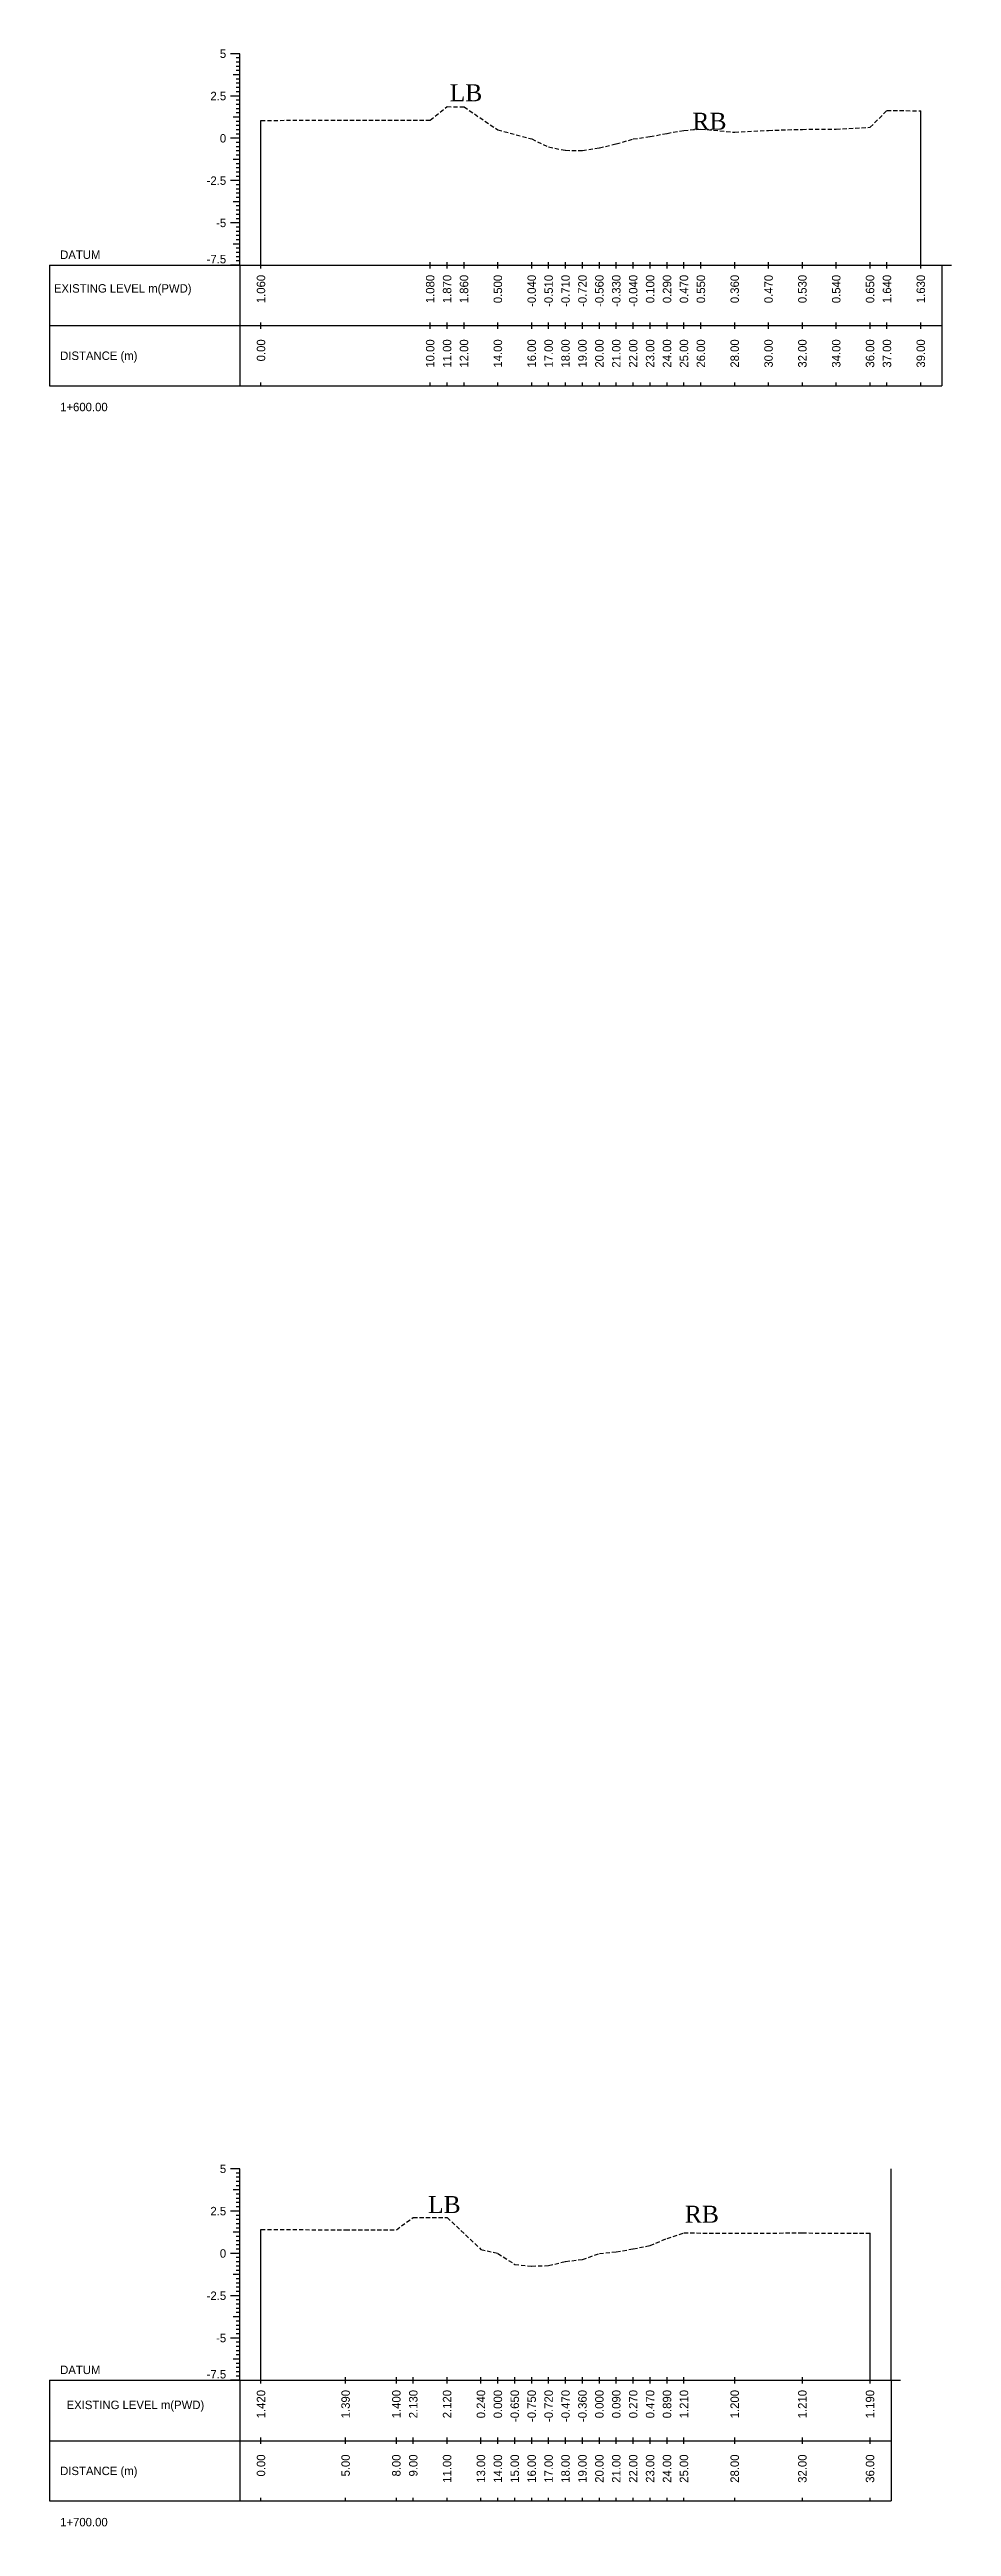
# Model space of a CAD drawing. Header units: inches. Extents: x 3247 to 4722, y -1199 to -293.
# Drawn here: x 4297.9 to 4351.2, y -858.4 to -712 of the extents above; entities that cross this region are included whole.
import ezdxf
from ezdxf.enums import TextEntityAlignment as Align

# ---------------------------------------------------------------- set-up
doc = ezdxf.new("R2010")
doc.units = ezdxf.units.IN
doc.header["$MEASUREMENT"] = 0
doc.linetypes.add('HIDDEN', pattern=[0.375, 0.25, -0.125])
doc.layers.add('CS_Drawing', color=7, linetype='Continuous')
doc.layers.add('GL', color=3, linetype='HIDDEN')
doc.styles.add('romans', font='romans.shx')

msp = doc.modelspace()

# ---------------------------------------------------------------- texts
at = {"char_height": 1, "width": 685.1065, "attachment_point": 1, "style": 'romans'}
for s, insert in [('{\\fTimes New Roman|b0|i0|c0|p18;LB}', (4321.55, -714.03)), ('{\\fTimes New Roman|b0|i0|c0|p18;RB}', (4335.9, -715.71)), ('{\\fTimes New Roman|b0|i0|c0|p18;LB}', (4320.27, -838.83)), ('{\\fTimes New Roman|b0|i0|c0|p18;RB}', (4335.45, -839.4))]:
    msp.add_mtext(s, dxfattribs=dict(at, insert=insert))
at = {"layer": 'CS_Drawing'}
for s, p in [('5', (4308.34, -712.22)), ('2.5', (4308.34, -714.72)), ('0', (4308.34, -717.22)), ('-2.5', (4308.34, -719.72)), ('-5', (4308.34, -722.22)), ('5', (4308.34, -837.22)), ('2.5', (4308.34, -839.72)), ('0', (4308.34, -842.22)), ('-2.5', (4308.34, -844.72)), ('-5', (4308.34, -847.22))]:
    msp.add_text(s, height=0.5, dxfattribs=at).set_placement(p, align=Align.MIDDLE_RIGHT)
for s, p in [('DATUM', (4298.53, -724.1)), ('EXISTING LEVEL m(PWD)', (4298.16, -726.09)), ('DISTANCE (m)', (4298.53, -730.07)), ('1+600.00', (4298.53, -733.1)), ('DATUM', (4298.53, -849.1)), ('EXISTING LEVEL m(PWD)', (4298.91, -851.17)), ('DISTANCE (m)', (4298.53, -855.07)), ('1+700.00', (4298.53, -858.1))]:
    msp.add_text(s, height=0.5, dxfattribs=at).set_placement(p, align=Align.MIDDLE_LEFT)
for p in [(4308.34, -724.61), (4308.34, -849.61)]:
    msp.add_text('-7.5', height=0.5, dxfattribs=at).set_placement(p, align=Align.RIGHT)
for s, p in [('1.060', (4310.4, -725.29)), ('1.080', (4320.4, -725.29)), ('1.870', (4321.4, -725.29)), ('1.860', (4322.4, -725.29)), ('0.500', (4324.4, -725.29)), ('-0.040', (4326.4, -725.29)), ('-0.510', (4327.4, -725.29)), ('-0.710', (4328.4, -725.29)), ('-0.720', (4329.4, -725.29)), ('-0.560', (4330.4, -725.29)), ('-0.330', (4331.4, -725.29)), ('-0.040', (4332.4, -725.29)), ('0.100', (4333.4, -725.29)), ('0.290', (4334.4, -725.29)), ('0.470', (4335.4, -725.29)), ('0.550', (4336.4, -725.29)), ('0.360', (4338.4, -725.29)), ('0.470', (4340.4, -725.29)), ('0.530', (4342.4, -725.29)), ('0.540', (4344.4, -725.29)), ('0.650', (4346.4, -725.29)), ('1.640', (4347.4, -725.29)), ('1.630', (4349.4, -725.29)), ('0.00', (4310.4, -729.1)), ('10.00', (4320.4, -729.1)), ('11.00', (4321.4, -729.1)), ('12.00', (4322.4, -729.1)), ('14.00', (4324.4, -729.1)), ('16.00', (4326.4, -729.1)), ('17.00', (4327.4, -729.1)), ('18.00', (4328.4, -729.1)), ('19.00', (4329.4, -729.1)), ('20.00', (4330.4, -729.1)), ('21.00', (4331.4, -729.1)), ('22.00', (4332.4, -729.1)), ('23.00', (4333.4, -729.1)), ('24.00', (4334.4, -729.1)), ('25.00', (4335.4, -729.1)), ('26.00', (4336.4, -729.1)), ('28.00', (4338.4, -729.1)), ('30.00', (4340.4, -729.1)), ('32.00', (4342.4, -729.1)), ('34.00', (4344.4, -729.1)), ('36.00', (4346.4, -729.1)), ('37.00', (4347.4, -729.1)), ('39.00', (4349.4, -729.1)), ('1.420', (4310.4, -850.29)), ('1.390', (4315.4, -850.29)), ('1.400', (4318.4, -850.29)), ('2.130', (4319.4, -850.29)), ('2.120', (4321.4, -850.29)), ('0.240', (4323.4, -850.29)), ('0.000', (4324.4, -850.29)), ('-0.650', (4325.4, -850.29)), ('-0.750', (4326.4, -850.29)), ('-0.720', (4327.4, -850.29)), ('-0.470', (4328.4, -850.29)), ('-0.360', (4329.4, -850.29)), ('0.000', (4330.4, -850.29)), ('0.090', (4331.4, -850.29)), ('0.270', (4332.4, -850.29)), ('0.470', (4333.4, -850.29)), ('0.890', (4334.4, -850.29)), ('1.210', (4335.4, -850.29)), ('1.200', (4338.4, -850.29)), ('1.210', (4342.4, -850.29)), ('1.190', (4346.4, -850.29)), ('0.00', (4310.4, -854.1)), ('5.00', (4315.4, -854.1)), ('8.00', (4318.4, -854.1)), ('9.00', (4319.4, -854.1)), ('11.00', (4321.4, -854.1)), ('13.00', (4323.4, -854.1)), ('14.00', (4324.4, -854.1)), ('15.00', (4325.4, -854.1)), ('16.00', (4326.4, -854.1)), ('17.00', (4327.4, -854.1)), ('18.00', (4328.4, -854.1)), ('19.00', (4329.4, -854.1)), ('20.00', (4330.4, -854.1)), ('21.00', (4331.4, -854.1)), ('22.00', (4332.4, -854.1)), ('23.00', (4333.4, -854.1)), ('24.00', (4334.4, -854.1)), ('25.00', (4335.4, -854.1)), ('28.00', (4338.4, -854.1)), ('32.00', (4342.4, -854.1)), ('36.00', (4346.4, -854.1))]:
    msp.add_text(s, height=0.5, rotation=90, dxfattribs=at).set_placement(p, align=Align.MIDDLE_RIGHT)

# ---------------------------------------------------------------- linework, layer by layer
at = {"layer": 'CS_Drawing'}
for p, q in [((4309.15, -712.22), (4308.59, -712.22)), ((4309.15, -712.22), (4308.76, -712.22)), ((4309.15, -712.22), (4308.93, -712.22)), ((4309.15, -712.47), (4308.93, -712.47)), ((4309.15, -712.72), (4308.93, -712.72)), ((4309.15, -724.72), (4309.15, -712.22)), ((4309.15, -713.47), (4308.76, -713.47)), ((4309.15, -712.97), (4308.93, -712.97)), ((4309.15, -713.22), (4308.93, -713.22)), ((4309.15, -713.47), (4308.93, -713.47)), ((4309.15, -713.72), (4308.93, -713.72)), ((4309.15, -713.97), (4308.93, -713.97)), ((4309.15, -714.22), (4308.93, -714.22)), ((4309.15, -714.72), (4308.59, -714.72)), ((4309.15, -714.72), (4308.76, -714.72)), ((4309.15, -714.47), (4308.93, -714.47)), ((4309.15, -714.72), (4308.93, -714.72)), ((4309.15, -714.97), (4308.93, -714.97)), ((4309.15, -715.22), (4308.93, -715.22)), ((4309.15, -715.47), (4308.93, -715.47)), ((4309.15, -715.72), (4308.93, -715.72)), ((4349.4, -724.72), (4349.4, -715.59)), ((4309.15, -717.22), (4308.59, -717.22)), ((4309.15, -715.97), (4308.76, -715.97)), ((4309.15, -717.22), (4308.76, -717.22)), ((4309.15, -715.97), (4308.93, -715.97)), ((4309.15, -716.22), (4308.93, -716.22)), ((4309.15, -716.47), (4308.93, -716.47)), ((4309.15, -716.72), (4308.93, -716.72)), ((4309.15, -716.97), (4308.93, -716.97)), ((4309.15, -717.22), (4308.93, -717.22)), ((4310.4, -724.72), (4310.4, -716.16)), ((4309.15, -718.47), (4308.76, -718.47)), ((4309.15, -717.47), (4308.93, -717.47)), ((4309.15, -717.72), (4308.93, -717.72)), ((4309.15, -717.97), (4308.93, -717.97)), ((4309.15, -718.22), (4308.93, -718.22)), ((4309.15, -718.47), (4308.93, -718.47)), ((4309.15, -718.72), (4308.93, -718.72)), ((4309.15, -719.72), (4308.59, -719.72)), ((4309.15, -719.72), (4308.76, -719.72)), ((4309.15, -718.97), (4308.93, -718.97)), ((4309.15, -719.22), (4308.93, -719.22)), ((4309.15, -719.47), (4308.93, -719.47)), ((4309.15, -719.72), (4308.93, -719.72)), ((4309.15, -719.97), (4308.93, -719.97)), ((4309.15, -720.97), (4308.76, -720.97)), ((4309.15, -720.22), (4308.93, -720.22)), ((4309.15, -720.47), (4308.93, -720.47)), ((4309.15, -720.72), (4308.93, -720.72)), ((4309.15, -720.97), (4308.93, -720.97)), ((4309.15, -721.22), (4308.93, -721.22)), ((4309.15, -721.47), (4308.93, -721.47)), ((4309.15, -722.22), (4308.59, -722.22)), ((4309.15, -722.22), (4308.76, -722.22)), ((4309.15, -721.72), (4308.93, -721.72)), ((4309.15, -721.97), (4308.93, -721.97)), ((4309.15, -722.22), (4308.93, -722.22)), ((4309.15, -722.47), (4308.93, -722.47)), ((4309.15, -722.72), (4308.93, -722.72)), ((4309.15, -722.97), (4308.93, -722.97)), ((4309.15, -723.47), (4308.76, -723.47)), ((4309.15, -723.22), (4308.93, -723.22)), ((4309.15, -723.47), (4308.93, -723.47)), ((4309.15, -723.72), (4308.93, -723.72)), ((4309.15, -723.97), (4308.93, -723.97)), ((4309.15, -724.22), (4308.93, -724.22)), ((4309.15, -724.47), (4308.93, -724.47)), ((4310.4, -724.91), (4310.4, -724.54)), ((4320.4, -724.91), (4320.4, -724.54)), ((4321.4, -724.91), (4321.4, -724.54)), ((4322.4, -724.91), (4322.4, -724.54)), ((4324.4, -724.91), (4324.4, -724.54)), ((4326.4, -724.91), (4326.4, -724.54)), ((4327.4, -724.91), (4327.4, -724.54)), ((4328.4, -724.91), (4328.4, -724.54)), ((4329.4, -724.91), (4329.4, -724.54)), ((4330.4, -724.91), (4330.4, -724.54)), ((4331.4, -724.91), (4331.4, -724.54)), ((4332.4, -724.91), (4332.4, -724.54)), ((4333.4, -724.91), (4333.4, -724.54)), ((4334.4, -724.91), (4334.4, -724.54)), ((4335.4, -724.91), (4335.4, -724.54)), ((4336.4, -724.91), (4336.4, -724.54)), ((4338.4, -724.91), (4338.4, -724.54)), ((4340.4, -724.91), (4340.4, -724.54)), ((4342.4, -724.91), (4342.4, -724.54)), ((4344.4, -724.91), (4344.4, -724.54)), ((4346.4, -724.91), (4346.4, -724.54)), ((4347.4, -724.91), (4347.4, -724.54)), ((4349.4, -724.91), (4349.4, -724.54)), ((4297.9, -724.72), (4309.15, -724.72)), ((4297.9, -724.72), (4297.9, -731.85)), ((4309.15, -724.72), (4308.59, -724.72)), ((4309.15, -724.72), (4308.76, -724.72)), ((4309.15, -724.72), (4308.93, -724.72)), ((4309.15, -724.72), (4350.65, -724.72)), ((4309.15, -724.72), (4309.15, -731.85)), ((4350.65, -724.72), (4351.21, -724.72)), ((4350.65, -724.72), (4351.04, -724.72)), ((4350.65, -724.72), (4350.88, -724.72)), ((4350.65, -724.72), (4350.65, -731.85)), ((4297.9, -728.29), (4309.15, -728.29)), ((4309.15, -728.29), (4350.65, -728.29)), ((4309.15, -728.29), (4350.65, -728.29)), ((4310.4, -728.47), (4310.4, -728.1)), ((4320.4, -728.47), (4320.4, -728.1)), ((4321.4, -728.47), (4321.4, -728.1)), ((4322.4, -728.47), (4322.4, -728.1)), ((4324.4, -728.47), (4324.4, -728.1)), ((4326.4, -728.47), (4326.4, -728.1)), ((4327.4, -728.47), (4327.4, -728.1)), ((4328.4, -728.47), (4328.4, -728.1)), ((4329.4, -728.47), (4329.4, -728.1)), ((4330.4, -728.47), (4330.4, -728.1)), ((4331.4, -728.47), (4331.4, -728.1)), ((4332.4, -728.47), (4332.4, -728.1)), ((4333.4, -728.47), (4333.4, -728.1)), ((4334.4, -728.47), (4334.4, -728.1)), ((4335.4, -728.47), (4335.4, -728.1)), ((4336.4, -728.47), (4336.4, -728.1)), ((4338.4, -728.47), (4338.4, -728.1)), ((4340.4, -728.47), (4340.4, -728.1)), ((4342.4, -728.47), (4342.4, -728.1)), ((4344.4, -728.47), (4344.4, -728.1)), ((4346.4, -728.47), (4346.4, -728.1)), ((4347.4, -728.47), (4347.4, -728.1)), ((4349.4, -728.47), (4349.4, -728.1)), ((4297.9, -731.85), (4309.15, -731.85)), ((4309.15, -731.85), (4350.65, -731.85)), ((4310.4, -731.85), (4310.4, -731.66)), ((4320.4, -731.85), (4320.4, -731.66)), ((4321.4, -731.85), (4321.4, -731.66)), ((4322.4, -731.85), (4322.4, -731.66)), ((4324.4, -731.85), (4324.4, -731.66)), ((4326.4, -731.85), (4326.4, -731.66)), ((4327.4, -731.85), (4327.4, -731.66)), ((4328.4, -731.85), (4328.4, -731.66)), ((4329.4, -731.85), (4329.4, -731.66)), ((4330.4, -731.85), (4330.4, -731.66)), ((4331.4, -731.85), (4331.4, -731.66)), ((4332.4, -731.85), (4332.4, -731.66)), ((4333.4, -731.85), (4333.4, -731.66)), ((4334.4, -731.85), (4334.4, -731.66)), ((4335.4, -731.85), (4335.4, -731.66)), ((4336.4, -731.85), (4336.4, -731.66)), ((4338.4, -731.85), (4338.4, -731.66)), ((4340.4, -731.85), (4340.4, -731.66)), ((4342.4, -731.85), (4342.4, -731.66)), ((4344.4, -731.85), (4344.4, -731.66)), ((4346.4, -731.85), (4346.4, -731.66)), ((4347.4, -731.85), (4347.4, -731.66)), ((4349.4, -731.85), (4349.4, -731.66)), ((4309.15, -837.22), (4308.59, -837.22)), ((4309.15, -837.22), (4308.76, -837.22)), ((4309.15, -837.22), (4308.93, -837.22)), ((4309.15, -849.72), (4309.15, -837.22)), ((4347.65, -849.72), (4347.65, -837.22)), ((4309.15, -838.47), (4308.76, -838.47)), ((4309.15, -837.47), (4308.93, -837.47)), ((4309.15, -837.72), (4308.93, -837.72)), ((4309.15, -837.97), (4308.93, -837.97)), ((4309.15, -838.22), (4308.93, -838.22)), ((4309.15, -838.47), (4308.93, -838.47)), ((4309.15, -838.72), (4308.93, -838.72)), ((4309.15, -839.72), (4308.59, -839.72)), ((4309.15, -839.72), (4308.76, -839.72)), ((4309.15, -838.97), (4308.93, -838.97)), ((4309.15, -839.22), (4308.93, -839.22)), ((4309.15, -839.47), (4308.93, -839.47)), ((4309.15, -839.72), (4308.93, -839.72)), ((4309.15, -839.97), (4308.93, -839.97)), ((4309.15, -840.22), (4308.93, -840.22)), ((4309.15, -840.97), (4308.76, -840.97)), ((4309.15, -840.47), (4308.93, -840.47)), ((4309.15, -840.72), (4308.93, -840.72)), ((4309.15, -840.97), (4308.93, -840.97)), ((4309.15, -841.22), (4308.93, -841.22)), ((4309.15, -841.47), (4308.93, -841.47)), ((4310.4, -849.72), (4310.4, -840.8)), ((4346.4, -849.72), (4346.4, -841.03)), ((4309.15, -842.22), (4308.59, -842.22)), ((4309.15, -842.22), (4308.76, -842.22)), ((4309.15, -841.72), (4308.93, -841.72)), ((4309.15, -841.97), (4308.93, -841.97)), ((4309.15, -842.22), (4308.93, -842.22)), ((4309.15, -842.47), (4308.93, -842.47)), ((4309.15, -842.72), (4308.93, -842.72)), ((4309.15, -842.97), (4308.93, -842.97)), ((4309.15, -843.47), (4308.76, -843.47)), ((4309.15, -843.22), (4308.93, -843.22)), ((4309.15, -843.47), (4308.93, -843.47)), ((4309.15, -843.72), (4308.93, -843.72)), ((4309.15, -843.97), (4308.93, -843.97)), ((4309.15, -844.22), (4308.93, -844.22)), ((4309.15, -844.47), (4308.93, -844.47)), ((4309.15, -844.72), (4308.59, -844.72)), ((4309.15, -844.72), (4308.76, -844.72)), ((4309.15, -845.97), (4308.76, -845.97)), ((4309.15, -844.72), (4308.93, -844.72)), ((4309.15, -844.97), (4308.93, -844.97)), ((4309.15, -845.22), (4308.93, -845.22)), ((4309.15, -845.47), (4308.93, -845.47)), ((4309.15, -845.72), (4308.93, -845.72)), ((4309.15, -845.97), (4308.93, -845.97)), ((4309.15, -847.22), (4308.59, -847.22)), ((4309.15, -847.22), (4308.76, -847.22)), ((4309.15, -846.22), (4308.93, -846.22)), ((4309.15, -846.47), (4308.93, -846.47)), ((4309.15, -846.72), (4308.93, -846.72)), ((4309.15, -846.97), (4308.93, -846.97)), ((4309.15, -847.22), (4308.93, -847.22)), ((4309.15, -847.47), (4308.93, -847.47)), ((4309.15, -848.47), (4308.76, -848.47)), ((4309.15, -847.72), (4308.93, -847.72)), ((4309.15, -847.97), (4308.93, -847.97)), ((4309.15, -848.22), (4308.93, -848.22)), ((4309.15, -848.47), (4308.93, -848.47)), ((4309.15, -848.72), (4308.93, -848.72)), ((4309.15, -848.97), (4308.93, -848.97)), ((4297.9, -849.72), (4309.15, -849.72)), ((4297.9, -849.72), (4297.9, -856.85)), ((4309.15, -849.72), (4308.59, -849.72)), ((4309.15, -849.72), (4308.76, -849.72)), ((4309.15, -849.22), (4308.93, -849.22)), ((4309.15, -849.47), (4308.93, -849.47)), ((4309.15, -849.72), (4308.93, -849.72)), ((4309.15, -849.72), (4347.65, -849.72)), ((4309.15, -849.72), (4309.15, -856.85)), ((4310.4, -849.91), (4310.4, -849.54)), ((4315.4, -849.91), (4315.4, -849.54)), ((4318.4, -849.91), (4318.4, -849.54)), ((4319.4, -849.91), (4319.4, -849.54)), ((4321.4, -849.91), (4321.4, -849.54)), ((4323.4, -849.91), (4323.4, -849.54)), ((4324.4, -849.91), (4324.4, -849.54)), ((4325.4, -849.91), (4325.4, -849.54)), ((4326.4, -849.91), (4326.4, -849.54)), ((4327.4, -849.91), (4327.4, -849.54)), ((4328.4, -849.91), (4328.4, -849.54)), ((4329.4, -849.91), (4329.4, -849.54)), ((4330.4, -849.91), (4330.4, -849.54)), ((4331.4, -849.91), (4331.4, -849.54)), ((4332.4, -849.91), (4332.4, -849.54)), ((4333.4, -849.91), (4333.4, -849.54)), ((4334.4, -849.91), (4334.4, -849.54)), ((4335.4, -849.91), (4335.4, -849.54)), ((4338.4, -849.91), (4338.4, -849.54)), ((4342.4, -849.91), (4342.4, -849.54)), ((4346.4, -849.91), (4346.4, -849.54)), ((4347.65, -849.72), (4348.21, -849.72)), ((4347.65, -849.72), (4348.04, -849.72)), ((4347.65, -849.72), (4347.88, -849.72)), ((4347.65, -849.72), (4347.65, -856.85)), ((4297.9, -853.29), (4309.15, -853.29)), ((4309.15, -853.29), (4347.65, -853.29)), ((4309.15, -853.29), (4347.65, -853.29)), ((4310.4, -853.47), (4310.4, -853.1)), ((4315.4, -853.47), (4315.4, -853.1)), ((4318.4, -853.47), (4318.4, -853.1)), ((4319.4, -853.47), (4319.4, -853.1)), ((4321.4, -853.47), (4321.4, -853.1)), ((4323.4, -853.47), (4323.4, -853.1)), ((4324.4, -853.47), (4324.4, -853.1)), ((4325.4, -853.47), (4325.4, -853.1)), ((4326.4, -853.47), (4326.4, -853.1)), ((4327.4, -853.47), (4327.4, -853.1)), ((4328.4, -853.47), (4328.4, -853.1)), ((4329.4, -853.47), (4329.4, -853.1)), ((4330.4, -853.47), (4330.4, -853.1)), ((4331.4, -853.47), (4331.4, -853.1)), ((4332.4, -853.47), (4332.4, -853.1)), ((4333.4, -853.47), (4333.4, -853.1)), ((4334.4, -853.47), (4334.4, -853.1)), ((4335.4, -853.47), (4335.4, -853.1)), ((4338.4, -853.47), (4338.4, -853.1)), ((4342.4, -853.47), (4342.4, -853.1)), ((4346.4, -853.47), (4346.4, -853.1)), ((4297.9, -856.85), (4309.15, -856.85)), ((4309.15, -856.85), (4347.65, -856.85)), ((4310.4, -856.85), (4310.4, -856.66)), ((4315.4, -856.85), (4315.4, -856.66)), ((4318.4, -856.85), (4318.4, -856.66)), ((4319.4, -856.85), (4319.4, -856.66)), ((4321.4, -856.85), (4321.4, -856.66)), ((4323.4, -856.85), (4323.4, -856.66)), ((4324.4, -856.85), (4324.4, -856.66)), ((4325.4, -856.85), (4325.4, -856.66)), ((4326.4, -856.85), (4326.4, -856.66)), ((4327.4, -856.85), (4327.4, -856.66)), ((4328.4, -856.85), (4328.4, -856.66)), ((4329.4, -856.85), (4329.4, -856.66)), ((4330.4, -856.85), (4330.4, -856.66)), ((4331.4, -856.85), (4331.4, -856.66)), ((4332.4, -856.85), (4332.4, -856.66)), ((4333.4, -856.85), (4333.4, -856.66)), ((4334.4, -856.85), (4334.4, -856.66)), ((4335.4, -856.85), (4335.4, -856.66)), ((4338.4, -856.85), (4338.4, -856.66)), ((4342.4, -856.85), (4342.4, -856.66)), ((4346.4, -856.85), (4346.4, -856.66))]:
    msp.add_line(p, q, dxfattribs=at)
at = {"layer": 'GL'}
for points in [[(4310.4, -716.16), (4320.4, -716.14), (4321.4, -715.35), (4322.4, -715.36), (4324.4, -716.72), (4326.4, -717.26), (4327.4, -717.73), (4328.4, -717.93), (4329.4, -717.94), (4330.4, -717.78), (4331.4, -717.55), (4332.4, -717.26), (4333.4, -717.12), (4334.4, -716.93), (4335.4, -716.75), (4336.4, -716.67), (4338.4, -716.86), (4340.4, -716.75), (4342.4, -716.69), (4344.4, -716.68), (4346.4, -716.57), (4347.4, -715.58), (4349.4, -715.59)], [(4310.4, -840.8), (4315.4, -840.83), (4318.4, -840.82), (4319.4, -840.09), (4321.4, -840.1), (4323.4, -841.98), (4324.4, -842.22), (4325.4, -842.87), (4326.4, -842.97), (4327.4, -842.94), (4328.4, -842.69), (4329.4, -842.58), (4330.4, -842.22), (4331.4, -842.13), (4332.4, -841.95), (4333.4, -841.75), (4334.4, -841.33), (4335.4, -841.01), (4338.4, -841.02), (4342.4, -841.01), (4346.4, -841.03)]]:
    msp.add_lwpolyline(points, dxfattribs=at)

msp.set_redraw_order([(e.dxf.handle, doc.entitydb.next_handle()) for e in msp.query("TEXT MTEXT ATTDEF DIMENSION ARC_DIMENSION")])  # texts and dimensions are drawn at this point

doc.saveas('drawing.dxf')
